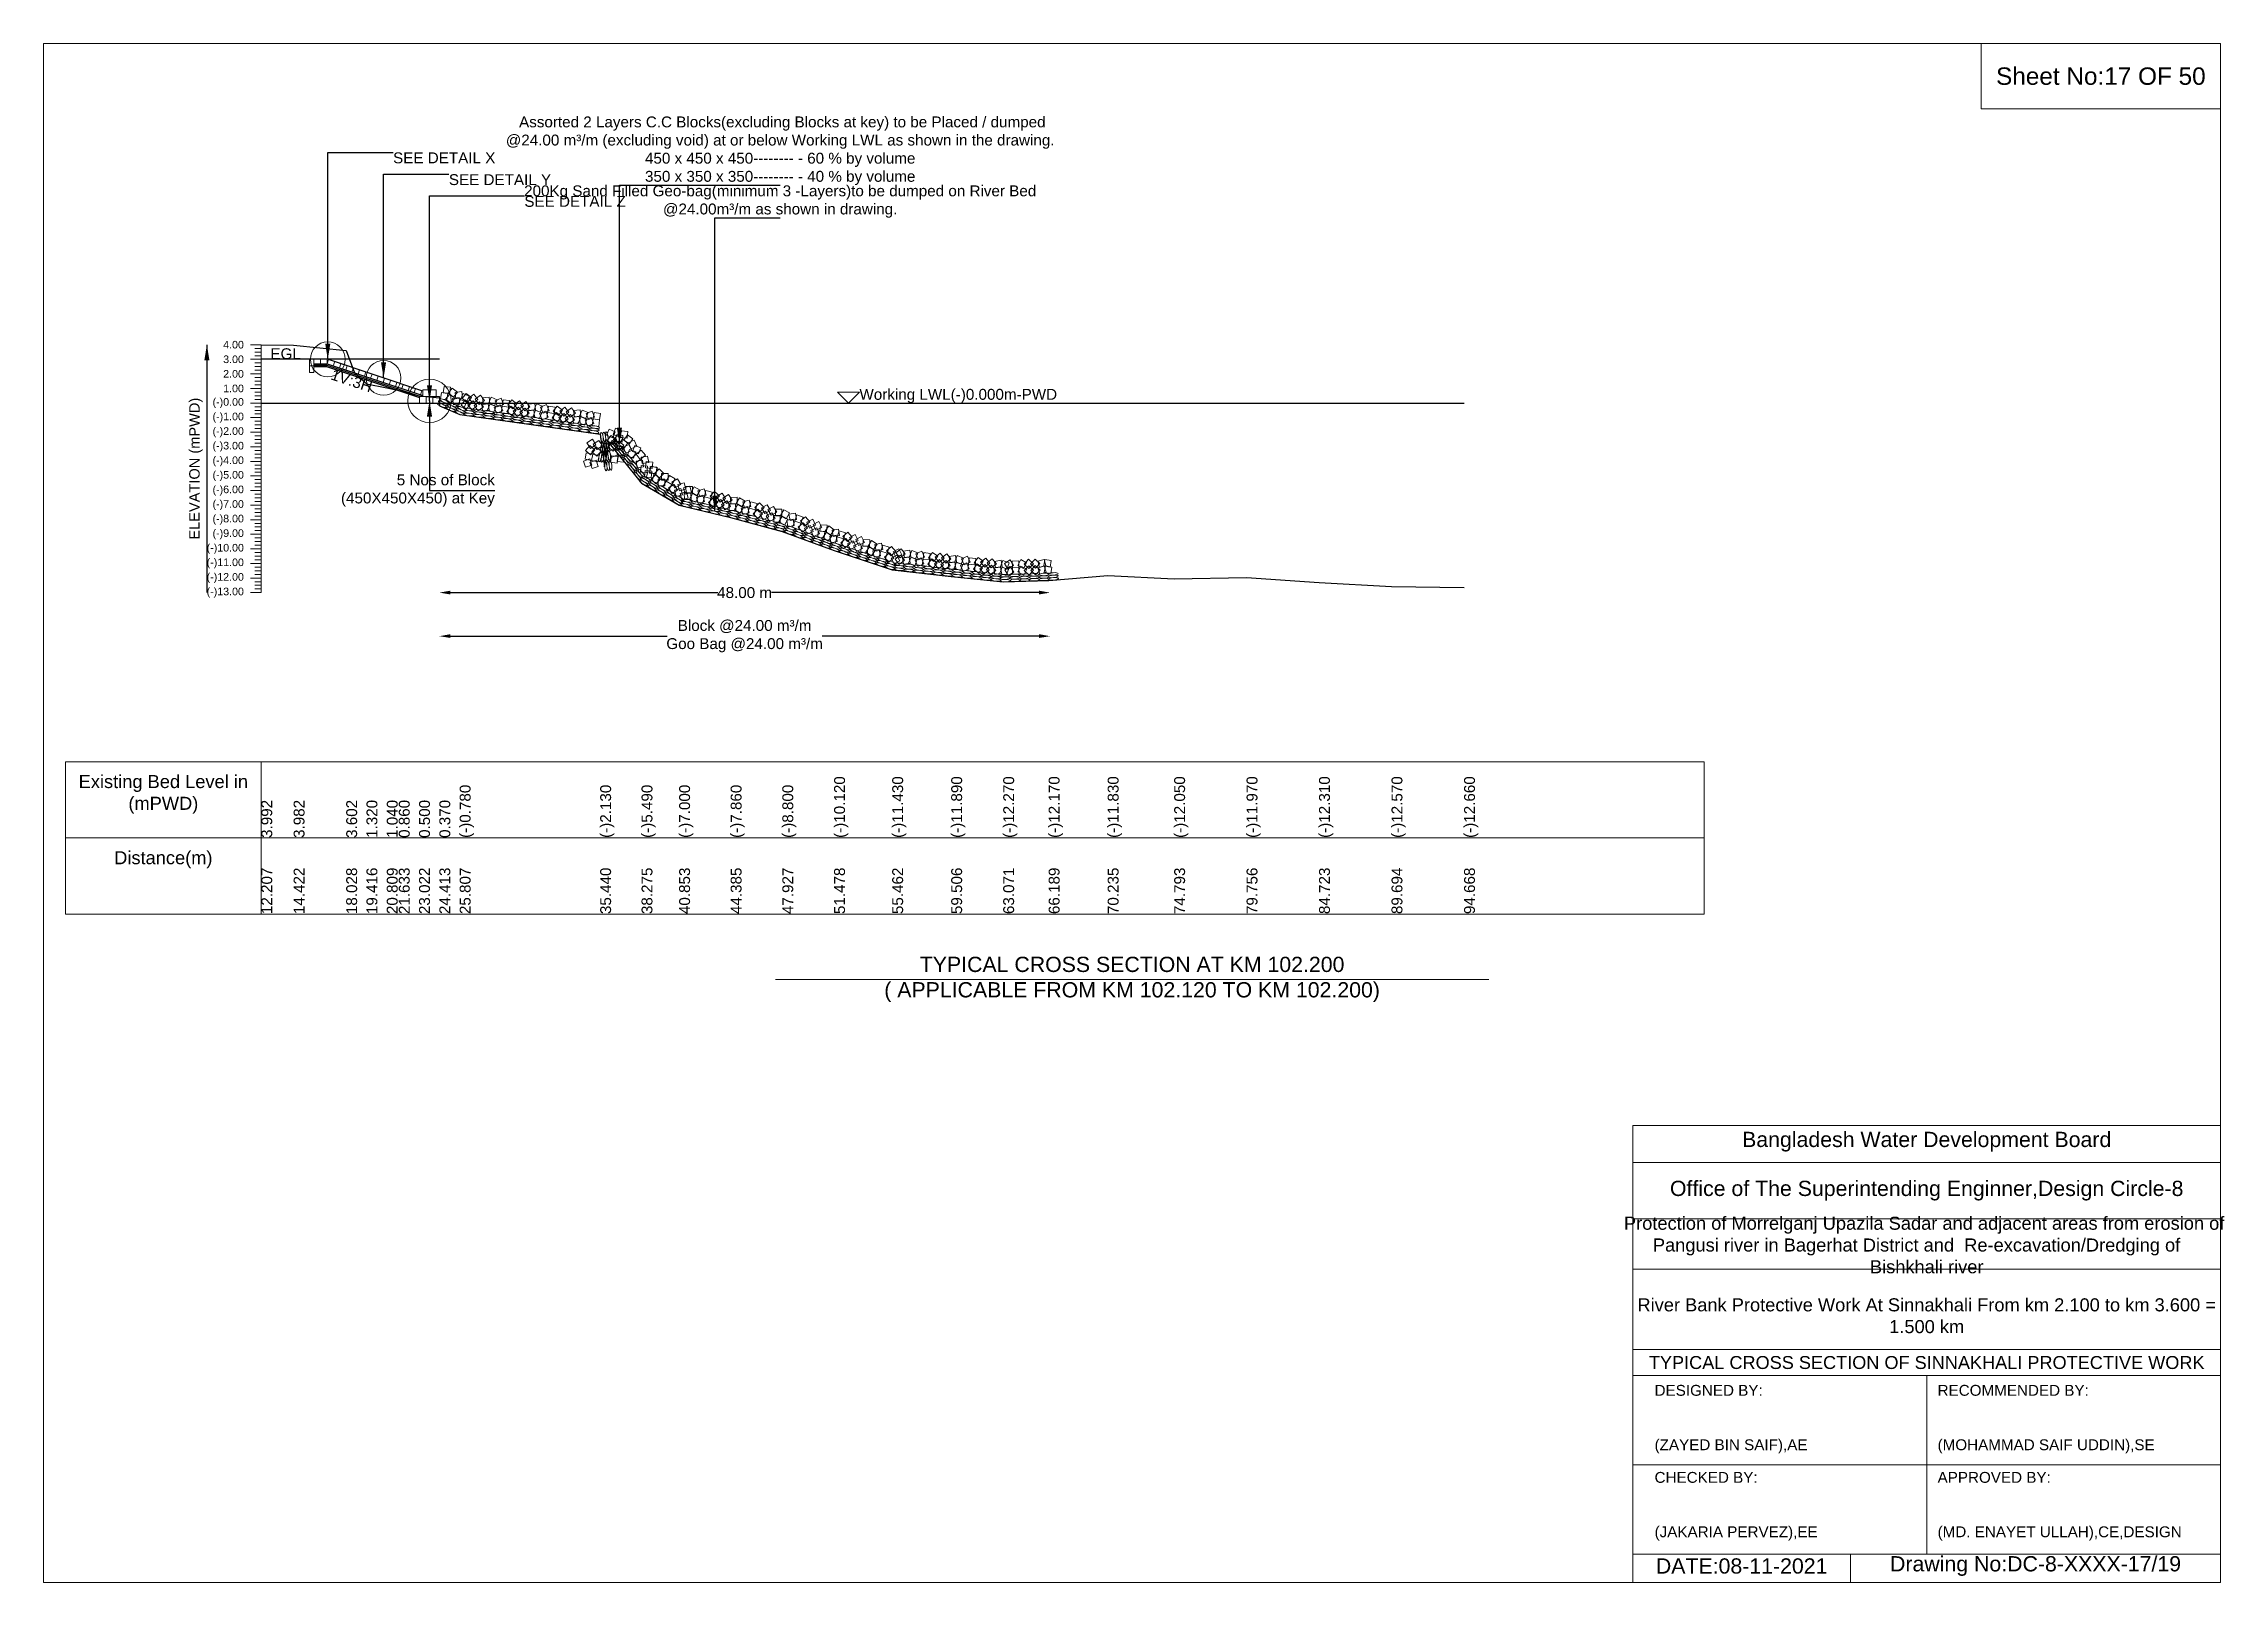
# Model space of a CAD drawing. Header units: inches. Extents: x 89000 to 380017, y -7071 to 0.
# Drawn here: x 340000 to 350017, y -7071 to 0 of the extents above; entities that cross this region are included whole.
import ezdxf

# ---------------------------------------------------------------- set-up
doc = ezdxf.new("R2010")
doc.units = ezdxf.units.IN
doc.header["$LTSCALE"] = 7
doc.header["$MEASUREMENT"] = 0
for name, color, linetype, lineweight in [('Cross section Data Border', 7, 'Continuous', 9), ('Cross Section Labels', 7, 'Continuous', 9), ('Existing_Bed_Level for Xsection', 7, 'Continuous', 25), ('Long Section Labels', 7, 'Continuous', 9)]:
    doc.layers.add(name, color=color, linetype=linetype, lineweight=lineweight)
doc.styles.get("Standard").update_dxf_attribs({"font": 'arial.ttf'})
doc.dimstyles.new('Appron Lebeling Style', dxfattribs={"dimtxt": 50, "dimasz": 50, "dimexe": 0.18, "dimexo": 0.0625, "dimgap": 0.09, "dimtad": 0, "dimtih": 1, "dimtoh": 1, "dimdec": 4, "dimzin": 0, "dimdsep": 46, "dimtxsty": 'Standard', "dimcen": 0.09, "dimse1": 1, "dimse2": 1, "dimadec": 0, "dimazin": 0, "dimtfac": 1, "dimtdec": 4, "dimtofl": 0, "dimtmove": 0, "dimatfit": 3, "dimfxl": 1, "dimtolj": 1, "dimtzin": 0, "dimarcsym": 0})
doc.dimstyles.get("Standard").update_dxf_attribs({"dimtxt": 0.18, "dimasz": 0.18, "dimexe": 0.18, "dimexo": 0.0625, "dimgap": 0.09, "dimtad": 0, "dimtih": 1, "dimtoh": 1, "dimdec": 4, "dimzin": 0, "dimdsep": 46, "dimtxsty": 'Standard', "dimcen": 0.09, "dimadec": 0, "dimazin": 0, "dimtfac": 1, "dimtdec": 4, "dimtofl": 0, "dimtmove": 0, "dimatfit": 3, "dimfxl": 1, "dimtolj": 1, "dimtzin": 0, "dimarcsym": 0})

msp = doc.modelspace()

# ---------------------------------------------------------------- texts
at = {"layer": 'Cross section Data Border', "char_height": 60, "width": 800, "attachment_point": 5}
for s, insert in [('Existing Bed Level in (mPWD)', (340550, -3450)), ('Distance(m)', (340550, -3750))]:
    msp.add_mtext(s, dxfattribs=dict(at, insert=insert))
at = {"layer": 'Cross Section Labels'}
for s, insert, char_height, attachment_point in [('Sheet No:17 OF 50', (349450, -150), 80, 5), (' Assorted 2 Layers C.C Blocks(excluding Blocks at key) to be Placed / dumped^J@24.00 m³/m (excluding void) at or below Working LWL as shown in the drawing.^J450 x 450 x 450-------- - 60 % by volume^J350 x 350 x 350-------- - 40 % by volume', (343383.48747, -650), 50, 8), ('SEE DETAIL X', (341605.28923, -500), 50, 1), ('SEE DETAIL Y', (341861.56423, -600), 50, 1), ('200Kg Sand Filled Geo-bag(minimum 3 -Layers)to be dumped on River Bed^J@24.00m³/m as shown in drawing.', (343383.48747, -800), 50, 8), ('SEE DETAIL Z', (342208.28923, -700), 50, 1), ('EGL', (341181.42745, -1450.78), 50, 9), ('Working LWL(-)0.000m-PWD', (343747.43923, -1651.78), 50, 7), ('5 Nos of Block ^J(450X450X450) at Key', (342072.61423, -2053.78), 50, 6), ('TYPICAL CROSS SECTION AT KM 102.200^J( APPLICABLE FROM KM 102.120 TO KM 102.200)', (345000, -4300), 70, 5), ('Bangladesh Water Development Board', (348650, -5046), 70, 5), ('Office of The Superintending Enginner,Design Circle-8', (348650, -5271), 70, 5)]:
    msp.add_mtext(s, dxfattribs=dict(at, insert=insert, char_height=char_height, attachment_point=attachment_point))
at = {"layer": 'Cross Section Labels', "insert": (341422.8331, -1525.27339), "char_height": 50, "attachment_point": 2, "rotation": 341.565051177}
msp.add_mtext('1V:3H', dxfattribs=at)
at = {"layer": 'Cross Section Labels'}
for s, insert, char_height, width, attachment_point in [('Protection of Morrelganj Upazila Sadar and adjacent areas from erosion of  Pangusi river in Bagerhat District and  Re-excavation/Dredging of     Bishkhali river', (348650, -5521), 60, 2800, 5), ('River Bank Protective Work At Sinnakhali From km 2.100 to km 3.600 = 1.500 km', (348650, -5846), 60, 2700, 5), ('TYPICAL CROSS SECTION OF SINNAKHALI PROTECTIVE WORK', (348650, -6061), 59.5765532, 2800, 5), ('DESIGNED BY:^J^J^J(ZAYED BIN SAIF),AE', (347400, -6321), 50, 1400, 4), ('RECOMMENDED BY:^J^J^J(MOHAMMAD SAIF UDDIN),SE', (348700, -6321), 50, 1400, 4), ('CHECKED BY:^J^J^J(JAKARIA PERVEZ),EE', (347400, -6721), 50, 1400, 4), ('APPROVED BY:^J^J^J(MD. ENAYET ULLAH),CE,DESIGN', (348700, -6721), 50, 1400, 4), ('DATE:08-11-2021', (347800, -6996), 70, 1400, 5), ('Drawing No:DC-8-XXXX-17/19', (349150, -6996), 70, 2200, 5)]:
    msp.add_mtext(s, dxfattribs=dict(at, insert=insert, char_height=char_height, width=width, attachment_point=attachment_point))
at = {"layer": 'Long Section Labels', "char_height": 35, "attachment_point": 6}
for s, insert in [('4.00', (340920, -1383.78)), ('3.00', (340920, -1450.78)), ('2.00', (340920, -1517.78)), ('1.00', (340920, -1584.78)), ('(-)0.00', (340920, -1651.78)), ('(-)1.00', (340920, -1718.78)), ('(-)2.00', (340920, -1785.78)), ('(-)3.00', (340920, -1852.78)), ('(-)4.00', (340920, -1919.78)), ('(-)5.00', (340920, -1986.78)), ('(-)6.00', (340920, -2053.78)), ('(-)7.00', (340920, -2120.78)), ('(-)8.00', (340920, -2187.78)), ('(-)10.00', (340920, -2321.78)), ('(-)9.00', (340920, -2254.78)), ('(-)11.00', (340920, -2388.78)), ('(-)12.00', (340920, -2455.78)), ('(-)13.00', (340920, -2522.78))]:
    msp.add_mtext(s, dxfattribs=dict(at, insert=insert))
at = {"layer": 'Long Section Labels', "rotation": 90}
for s, insert, char_height, attachment_point in [('ELEVATION (mPWD)', (340700, -1953.28), 48, 5), ('(-)10.120', (343631.19687, -3650), 50, 1), ('(-)11.430', (343898.09457, -3650), 50, 1), ('(-)11.890', (344169.08302, -3650), 50, 1), ('(-)12.270', (344407.94378, -3650), 50, 1), ('(-)12.170', (344616.83201, -3650), 50, 1), ('(-)11.830', (344887.92713, -3650), 50, 1), ('(-)12.050', (345193.29498, -3650), 50, 1), ('(-)11.970', (345525.80457, -3650), 50, 1), ('(-)12.310', (345858.60702, -3650), 50, 1), ('(-)12.570', (346191.65368, -3650), 50, 1), ('(-)12.660', (346524.90608, -3650), 50, 1), ('3.992', (341000, -3650), 50, 1), ('3.982', (341148.44852, -3650), 50, 1), ('3.602', (341390.02045, -3650), 50, 1), ('1.320', (341483.06546, -3650), 50, 1), ('1.040', (341576.34046, -3650), 50, 1), ('0.860', (341631.59239, -3650), 50, 1), ('0.500', (341724.61661, -3650), 50, 1), ('0.370', (341817.83923, -3650), 50, 1), ('(-)0.780', (341911.22815, -3650), 50, 1), ('(-)2.130', (342556.64682, -3650), 50, 1), ('(-)5.490', (342746.60711, -3650), 50, 1), ('(-)7.000', (342919.33833, -3650), 50, 1), ('(-)7.860', (343155.93447, -3650), 50, 1), ('(-)8.800', (343393.27164, -3650), 50, 1), ('12.207', (341000, -4000), 50, 1), ('14.422', (341148.44852, -4000), 50, 1), ('18.028', (341390.02045, -4000), 50, 1), ('19.416', (341483.06546, -4000), 50, 1), ('20.809', (341576.34046, -4000), 50, 1), ('21.633', (341631.59239, -4000), 50, 1), ('23.022', (341724.61661, -4000), 50, 1), ('24.413', (341817.83923, -4000), 50, 1), ('24.413', (341817.83923, -4000), 50, 1), ('25.807', (341911.22815, -4000), 50, 1), ('35.440', (342556.64682, -4000), 50, 1), ('38.275', (342746.60711, -4000), 50, 1), ('40.853', (342919.33833, -4000), 50, 1), ('44.385', (343155.93447, -4000), 50, 1), ('47.927', (343393.27164, -4000), 50, 1), ('51.478', (343631.19687, -4000), 50, 1), ('55.462', (343898.09457, -4000), 50, 1), ('59.506', (344169.08302, -4000), 50, 1), ('63.071', (344407.94378, -4000), 50, 1), ('66.189', (344616.83201, -4000), 50, 1), ('70.235', (344887.92713, -4000), 50, 1), ('74.793', (345193.29498, -4000), 50, 1), ('79.756', (345525.80457, -4000), 50, 1), ('84.723', (345858.60702, -4000), 50, 1), ('89.694', (346191.65368, -4000), 50, 1), ('94.668', (346524.90608, -4000), 50, 1)]:
    msp.add_mtext(s, dxfattribs=dict(at, insert=insert, char_height=char_height, attachment_point=attachment_point))

# ---------------------------------------------------------------- blocks, each defined once
blk = doc.blocks.new('*D31')
at = {"layer": 'Cross Section Labels', "color": 0, "lineweight": -2, "transparency": 16777216}
for p, q in [((341868, -2523), (343097, -2523)), ((344573, -2523), (343344, -2523))]:
    blk.add_line(p, q, dxfattribs=at)
at = {"layer": 'Cross Section Labels', "color": 0, "transparency": 16777216}
for points in [[(341868, -2514), (341868, -2531), (341818, -2523)], [(344573, -2514), (344573, -2531), (344623, -2523)]]:
    blk.add_solid(points, dxfattribs=at)
at = {"layer": 'Defpoints', "color": 0, "transparency": 16777216}
for p in [(341818, -1652), (344623, -2467), (344623, -2523)]:
    blk.add_point(p, dxfattribs=at)
at = {"layer": 'Cross Section Labels', "color": 0, "transparency": 16777216, "insert": (343220, -2523), "char_height": 50, "attachment_point": 5}
blk.add_mtext('\\A1;48.00 m', dxfattribs=at)
blk = doc.blocks.new('*D32')
at = {"layer": 'Cross Section Labels', "color": 0, "lineweight": -2, "transparency": 16777216}
for p, q in [((341868, -2723), (342865, -2723)), ((344573, -2723), (343576, -2723))]:
    blk.add_line(p, q, dxfattribs=at)
at = {"layer": 'Cross Section Labels', "color": 0, "transparency": 16777216}
for points in [[(341868, -2714), (341868, -2731), (341818, -2723)], [(344573, -2714), (344573, -2731), (344623, -2723)]]:
    blk.add_solid(points, dxfattribs=at)
at = {"layer": 'Defpoints', "color": 0, "transparency": 16777216}
for p in [(341818, -1652), (344623, -2467), (344623, -2723)]:
    blk.add_point(p, dxfattribs=at)
at = {"layer": 'Cross Section Labels', "color": 0, "transparency": 16777216, "insert": (343220, -2723), "char_height": 50, "attachment_point": 5}
blk.add_mtext('\\A1;Block @24.00 m³/m ^JGoo Bag @24.00 m³/m ', dxfattribs=at)

# ---------------------------------------------------------------- dimensions: what is measured, and where the dimension line sits
at = {"layer": 'Cross Section Labels'}
for base, text, picture, middle in [((344622.94735, -2522.78), '48.00 m', '*D31', (343220.39329, -2522.78)), ((344622.94735, -2722.78), 'Block @24.00 m³/m ^JGoo Bag @24.00 m³/m ', '*D32', (343220.39329, -2722.78))]:
    dim = msp.add_linear_dim(base=base, p1=(341817.83923, -1651.78), p2=(344622.94735, -2466.65613), text=text, dimstyle='Appron Lebeling Style', dxfattribs=at)
    dim.commit()
    dim.dimension.update_dxf_attribs({"geometry": picture, "text_midpoint": middle})

# ---------------------------------------------------------------- linework, layer by layer
at = {"layer": 'Cross section Data Border'}
msp.add_lwpolyline([(340100, -3300), (347628.4655, -3300), (347628.4655, -4000), (340100, -4000)], close=True, dxfattribs=at)
for points in [[(341000, -3300), (341000, -4000)], [(340100, -3650), (347628.4655, -3650)]]:
    msp.add_lwpolyline(points, dxfattribs=at)
at = {"layer": 'Cross Section Labels'}
for points in [[(340000, 0), (350000, 0), (350000, -7071), (340000, -7071)], [(348900, 0), (350000, 0), (350000, -300), (348900, -300)], [(343697.43923, -1651.78), (343747.43923, -1601.78), (343647.43923, -1601.78)]]:
    msp.add_lwpolyline(points, close=True, dxfattribs=at)
for points in [[(343362, -4300), (345000, -4300), (346638, -4300)], [(347300, -7071), (347300, -4971), (350000, -4971)], [(347300, -5141), (350000, -5141)], [(347300, -5401), (350000, -5401)], [(347300, -5631), (350000, -5631)], [(347300, -6001), (350000, -6001)], [(347300, -6121), (350000, -6121)], [(348650, -6121), (348650, -6941)], [(347300, -6531), (350000, -6531)], [(347300, -6941), (350000, -6941)], [(348300, -6941), (348300, -7071)]]:
    msp.add_lwpolyline(points, dxfattribs=at)
for centre, radius in [((341305.28923, -1450.78), 80), ((341561.56423, -1536.205), 80), ((341772.61423, -1641.73), 100)]:
    msp.add_circle(centre, radius, dxfattribs=at)
at = {"layer": 'Existing_Bed_Level for Xsection'}
for points in [[(341000, -1384.316), (341148.44852, -1384.986), (341390.02045, -1410.446), (341428.43281, -1512.286), (341483.06546, -1563.34), (341576.34046, -1582.1), (341631.59239, -1594.16), (341724.61661, -1618.28), (341817.83923, -1626.99), (341817.83923, -1663.84), (341911.22815, -1704.04), (342556.64682, -1794.49), (342576.41494, -1945.24), (342597.88013, -1836.7), (342746.60711, -2019.61), (342919.33833, -2120.78), (343155.93447, -2178.4), (343393.27164, -2241.38), (343631.19687, -2329.82), (343898.09457, -2417.59), (344169.08302, -2448.41), (344407.94378, -2473.87), (344616.83201, -2467.17), (344887.92713, -2444.39), (345193.29498, -2459.13), (345525.80457, -2453.77), (345858.60702, -2476.55), (346191.65368, -2493.97), (346524.90608, -2500)], [(341817.83923, -1450.78), (341000, -1450.78)], [(341742.46423, -1596.505), (341308.38362, -1451.81147), (341305.28923, -1450.78), (341302.02745, -1450.78), (341241.72745, -1450.78)], [(341241.72745, -1470.88), (341302.02745, -1470.88), (341742.46423, -1617.69226)], [(341241.72745, -1477.58), (341300.94018, -1477.58), (341733.09018, -1621.63)], [(341241.72745, -1484.28), (341299.85292, -1484.28), (341727.38923, -1626.7921)], [(341000, -1651.78), (346524.90608, -1651.78)]]:
    msp.add_lwpolyline(points, dxfattribs=at)
at = {"layer": 'Long Section Labels'}
for points in [[(341000, -1383.78), (340950, -1383.78)], [(341000, -1400.53), (340970, -1400.53)], [(341000, -2522.78), (341000, -2455.78), (341000, -2388.78), (341000, -2321.78), (341000, -2254.78), (341000, -2187.78), (341000, -2120.78), (341000, -2053.78), (341000, -1986.78), (341000, -1919.78), (341000, -1852.78), (341000, -1785.78), (341000, -1718.78), (341000, -1651.78), (341000, -1584.78), (341000, -1517.78), (341000, -1450.78), (341000, -1383.78)], [(341000, -1450.78), (340950, -1450.78)], [(341000, -1417.28), (340970, -1417.28)], [(341000, -1434.03), (340970, -1434.03)], [(341000, -1467.53), (340970, -1467.53)], [(341000, -1484.28), (340970, -1484.28)], [(341000, -1501.03), (340970, -1501.03)], [(341000, -1517.78), (340950, -1517.78)], [(341000, -1584.78), (340950, -1584.78)], [(341000, -1534.53), (340970, -1534.53)], [(341000, -1551.28), (340970, -1551.28)], [(341000, -1568.03), (340970, -1568.03)], [(341000, -1601.53), (340970, -1601.53)], [(341000, -1651.78), (340950, -1651.78)], [(341000, -1618.28), (340970, -1618.28)], [(341000, -1635.03), (340970, -1635.03)], [(341000, -1668.53), (340970, -1668.53)], [(341000, -1685.28), (340970, -1685.28)], [(341000, -1702.03), (340970, -1702.03)], [(341000, -1718.78), (340950, -1718.78)], [(341000, -1785.78), (340950, -1785.78)], [(341000, -1735.53), (340970, -1735.53)], [(341000, -1752.28), (340970, -1752.28)], [(341000, -1769.03), (340970, -1769.03)], [(341000, -1802.53), (340970, -1802.53)], [(341000, -1852.78), (340950, -1852.78)], [(341000, -1819.28), (340970, -1819.28)], [(341000, -1836.03), (340970, -1836.03)], [(341000, -1869.53), (340970, -1869.53)], [(341000, -1886.28), (340970, -1886.28)], [(341000, -1903.03), (340970, -1903.03)], [(341000, -1919.78), (340950, -1919.78)], [(341000, -1986.78), (340950, -1986.78)], [(341000, -1936.53), (340970, -1936.53)], [(341000, -1953.28), (340970, -1953.28)], [(341000, -1970.03), (340970, -1970.03)], [(341000, -2053.78), (340950, -2053.78)], [(341000, -2003.53), (340970, -2003.53)], [(341000, -2020.28), (340970, -2020.28)], [(341000, -2037.03), (340970, -2037.03)], [(341000, -2070.53), (340970, -2070.53)], [(341000, -2087.28), (340970, -2087.28)], [(341000, -2120.78), (340950, -2120.78)], [(341000, -2187.78), (340950, -2187.78)], [(341000, -2104.03), (340970, -2104.03)], [(341000, -2137.53), (340970, -2137.53)], [(341000, -2154.28), (340970, -2154.28)], [(341000, -2171.03), (340970, -2171.03)], [(341000, -2254.78), (340950, -2254.78)], [(341000, -2204.53), (340970, -2204.53)], [(341000, -2221.28), (340970, -2221.28)], [(341000, -2238.03), (340970, -2238.03)], [(341000, -2271.53), (340970, -2271.53)], [(341000, -2288.28), (340970, -2288.28)], [(341000, -2321.78), (340950, -2321.78)], [(341000, -2388.78), (340950, -2388.78)], [(341000, -2305.03), (340970, -2305.03)], [(341000, -2338.53), (340970, -2338.53)], [(341000, -2355.28), (340970, -2355.28)], [(341000, -2372.03), (340970, -2372.03)], [(341000, -2455.78), (340950, -2455.78)], [(341000, -2405.53), (340970, -2405.53)], [(341000, -2422.28), (340970, -2422.28)], [(341000, -2439.03), (340970, -2439.03)], [(341000, -2472.53), (340970, -2472.53)], [(341000, -2489.28), (340970, -2489.28)], [(341000, -2522.78), (340950, -2522.78)], [(341000, -2506.03), (340970, -2506.03)]]:
    msp.add_lwpolyline(points, dxfattribs=at)
for points in [[(341241.72745, -1450.78), (341221.62745, -1450.78), (341221.62745, -1480.93), (341241.72745, -1480.93)], [(341241.72745, -1480.93), (341221.62745, -1480.93), (341221.62745, -1511.08), (341241.72745, -1511.08)], [(341271.87745, -1450.78), (341241.72745, -1450.78), (341241.72745, -1470.88), (341271.87745, -1470.88)], [(341302.02745, -1450.78), (341271.87745, -1450.78), (341271.87745, -1470.88), (341302.02745, -1470.88)], [(341336.98642, -1461.34573), (341308.38362, -1451.81147), (341302.02745, -1470.88), (341330.63025, -1480.41427)], [(341365.58923, -1470.88), (341336.98642, -1461.34573), (341330.63025, -1480.41427), (341359.23305, -1489.94853)], [(341394.19203, -1480.41427), (341365.58923, -1470.88), (341359.23305, -1489.94853), (341387.83585, -1499.4828)], [(341422.79483, -1489.94853), (341394.19203, -1480.41427), (341387.83585, -1499.4828), (341416.43865, -1509.01707)], [(341451.39763, -1499.4828), (341422.79483, -1489.94853), (341416.43865, -1509.01707), (341445.04145, -1518.55134)], [(341480.00043, -1509.01707), (341451.39763, -1499.4828), (341445.04145, -1518.55134), (341473.64425, -1528.0856)], [(341508.60323, -1518.55134), (341480.00043, -1509.01707), (341473.64425, -1528.0856), (341502.24706, -1537.61987)], [(341537.20603, -1528.0856), (341508.60323, -1518.55134), (341502.24706, -1537.61987), (341530.84986, -1547.15414)], [(341565.80884, -1537.61987), (341537.20603, -1528.0856), (341530.84986, -1547.15414), (341559.45266, -1556.6884)], [(341594.41164, -1547.15414), (341565.80884, -1537.61987), (341559.45266, -1556.6884), (341588.05546, -1566.22267)], [(341623.01444, -1556.6884), (341594.41164, -1547.15414), (341588.05546, -1566.22267), (341616.65826, -1575.75694)], [(341651.61724, -1566.22267), (341623.01444, -1556.6884), (341616.65826, -1575.75694), (341645.26106, -1585.29121)], [(341680.22004, -1575.75694), (341651.61724, -1566.22267), (341645.26106, -1585.29121), (341673.86386, -1594.82547)], [(341708.82284, -1585.29121), (341680.22004, -1575.75694), (341673.86386, -1594.82547), (341702.46667, -1604.35974)], [(341737.42564, -1594.82547), (341708.82284, -1585.29121), (341702.46667, -1604.35974), (341731.06947, -1613.89401)], [(341772.61423, -1591.48), (341742.46423, -1591.48), (341742.46423, -1621.63), (341772.61423, -1621.63)], [(341802.76423, -1591.48), (341772.61423, -1591.48), (341772.61423, -1621.63), (341802.76423, -1621.63)], [(341857.16763, -1607.05234), (341827.33178, -1602.71128), (341822.99072, -1632.54712), (341852.82656, -1636.88819)], [(341869.08842, -1579.35907), (341839.25257, -1575.01801), (341834.91151, -1604.85385), (341864.74735, -1609.19492)], [(341900.86696, -1601.54041), (341877.20639, -1582.85352), (341858.5195, -1606.51409), (341882.18007, -1625.20098)], [(341920.60679, -1599.22275), (341890.66122, -1602.72775), (341894.16622, -1632.67333), (341924.11179, -1629.16832)], [(341757.53923, -1621.63), (341727.38923, -1621.63), (341727.38923, -1651.78), (341757.53923, -1651.78)], [(341787.68923, -1621.63), (341757.53923, -1621.63), (341757.53923, -1651.78), (341787.68923, -1651.78)], [(341817.83923, -1621.63), (341787.68923, -1621.63), (341787.68923, -1651.78), (341817.83923, -1651.78)], [(341888.94618, -1629.23368), (341865.2856, -1610.54679), (341846.59871, -1634.20736), (341870.25929, -1652.89425)], [(341908.686, -1626.91602), (341878.74043, -1630.42102), (341882.24543, -1660.3666), (341912.19101, -1656.8616)], [(341942.96602, -1647.67585), (341915.27275, -1635.75507), (341903.35196, -1663.44834), (341931.04523, -1675.36913)], [(341954.88681, -1619.98258), (341927.19353, -1608.06179), (341915.27275, -1635.75507), (341942.96602, -1647.67585)], [(341960.94942, -1655.69759), (341937.17253, -1637.15893), (341918.63387, -1660.93583), (341942.41077, -1679.47448)], [(341965.1338, -1625.83937), (341941.35691, -1607.30071), (341922.81825, -1631.0776), (341946.59515, -1649.61626)], [(341972.61708, -1641.38931), (341948.5381, -1659.53388), (341966.68266, -1683.61286), (341990.76164, -1665.4683)], [(341976.80146, -1611.53109), (341952.72248, -1629.67565), (341970.86704, -1653.75464), (341994.94602, -1635.61007)], [(342020.62222, -1669.63586), (342002.45849, -1645.57134), (341978.39397, -1663.73507), (341996.5577, -1687.79959)], [(342024.8066, -1639.77764), (342006.64287, -1615.71311), (341982.57834, -1633.87685), (342000.74208, -1657.94137)], [(342042.48182, -1654.06226), (342012.55873, -1657.75434), (342016.25081, -1687.67743), (342046.1739, -1683.98535)], [(342046.6662, -1624.20404), (342016.74311, -1627.89612), (342020.43519, -1657.8192), (342050.35828, -1654.12712)], [(342078.9899, -1667.06411), (342051.23443, -1655.28887), (342039.45918, -1683.04434), (342067.21465, -1694.81958)], [(342083.17428, -1637.20589), (342055.41881, -1625.43064), (342043.64356, -1653.18611), (342071.39903, -1664.96136)], [(342097.41693, -1659.61584), (342069.46, -1670.90443), (342080.74859, -1698.86137), (342108.70553, -1687.57277)], [(342101.60131, -1629.75761), (342073.64438, -1641.04621), (342084.93297, -1669.00314), (342112.88991, -1657.71455)], [(342135.96229, -1670.58606), (342106.10406, -1666.40168), (342101.91968, -1696.2599), (342131.77791, -1700.44428)], [(342140.14667, -1640.72784), (342110.28844, -1636.54346), (342106.10406, -1666.40168), (342135.96229, -1670.58606)], [(342169.95698, -1684.98824), (342146.18009, -1666.44958), (342127.64143, -1690.22648), (342151.41833, -1708.76514)], [(342174.14136, -1655.13002), (342150.36447, -1636.59136), (342131.82581, -1660.36826), (342155.60271, -1678.90691)], [(342181.62464, -1670.67997), (342157.54566, -1688.82453), (342175.69022, -1712.90351), (342199.7692, -1694.75895)], [(342185.80902, -1640.82174), (342161.73004, -1658.96631), (342179.8746, -1683.04529), (342203.95358, -1664.90072)], [(342229.62978, -1698.92651), (342211.46605, -1674.86199), (342187.40153, -1693.02572), (342205.56526, -1717.09025)], [(342233.81416, -1669.06829), (342215.65043, -1645.00377), (342191.5859, -1663.1675), (342209.74964, -1687.23202)], [(342251.48938, -1683.35291), (342221.56629, -1687.04499), (342225.25837, -1716.96808), (342255.18146, -1713.276)], [(342255.67376, -1653.49469), (342225.75067, -1657.18677), (342229.44275, -1687.10986), (342259.36584, -1683.41778)], [(342287.99746, -1696.35476), (342260.24199, -1684.57952), (342248.46674, -1712.33499), (342276.22221, -1724.11023)], [(342292.18184, -1666.49654), (342264.42637, -1654.72129), (342252.65112, -1682.47676), (342280.40659, -1694.25201)], [(342306.42449, -1688.90649), (342278.46756, -1700.19508), (342289.75615, -1728.15202), (342317.71309, -1716.86342)], [(342310.60887, -1659.04827), (342282.65194, -1670.33686), (342293.94053, -1698.2938), (342321.89747, -1687.0052)], [(342344.96985, -1699.87671), (342315.11162, -1695.69233), (342310.92724, -1725.55055), (342340.78547, -1729.73493)], [(342349.15423, -1670.01849), (342319.296, -1665.83411), (342315.11162, -1695.69233), (342344.96985, -1699.87671)], [(342378.96454, -1714.27889), (342355.18765, -1695.74024), (342336.64899, -1719.51713), (342360.42589, -1738.05579)], [(342383.14892, -1684.42067), (342359.37203, -1665.88201), (342340.83337, -1689.65891), (342364.61027, -1708.19756)], [(342390.6322, -1699.97062), (342366.55322, -1718.11518), (342384.69778, -1742.19416), (342408.77676, -1724.0496)], [(342394.81658, -1670.1124), (342370.7376, -1688.25696), (342388.88216, -1712.33594), (342412.96114, -1694.19138)], [(342442.82172, -1698.35894), (342424.65799, -1674.29442), (342400.59346, -1692.45815), (342418.7572, -1716.52267)], [(342464.68132, -1682.78534), (342434.75823, -1686.47742), (342438.45031, -1716.40051), (342468.3734, -1712.70843)], [(342501.1894, -1695.78719), (342473.43393, -1684.01195), (342461.65868, -1711.76742), (342489.41415, -1723.54266)], [(342519.61643, -1688.33892), (342491.6595, -1699.62751), (342502.94809, -1727.58445), (342530.90503, -1716.29585)], [(342558.16179, -1699.30914), (342528.30356, -1695.12476), (342524.11918, -1724.98298), (342553.97741, -1729.16736)], [(342438.63734, -1728.21717), (342420.47361, -1704.15264), (342396.40909, -1722.31637), (342414.57282, -1746.3809)], [(342460.49694, -1712.64357), (342430.57385, -1716.33565), (342434.26593, -1746.25873), (342464.18902, -1742.56665)], [(342497.00502, -1725.64541), (342469.24955, -1713.87017), (342457.4743, -1741.62564), (342485.22977, -1753.40088)], [(342515.43205, -1718.19714), (342487.47512, -1729.48574), (342498.76371, -1757.44267), (342526.72065, -1746.15408)], [(342553.97741, -1729.16736), (342524.11918, -1724.98298), (342519.9348, -1754.84121), (342549.79303, -1759.02559)], [(342614.07164, -1811.11998), (342625.60713, -1783.26401), (342597.75116, -1771.72852), (342586.21567, -1799.58449)], [(342630.97087, -1818.55484), (342607.06798, -1800.17892), (342588.69206, -1824.08181), (342612.59495, -1842.45773)], [(342643.96571, -1807.19992), (342655.5012, -1779.34395), (342627.64523, -1767.80846), (342616.10974, -1795.66443)], [(342660.86494, -1814.63478), (342636.96205, -1796.25886), (342618.58613, -1820.16175), (342642.48902, -1838.53767)], [(342657.13613, -1831.50419), (342660.21548, -1801.51186), (342630.22314, -1798.43251), (342627.14379, -1828.42484)], [(342680.52891, -1812.48315), (342683.60826, -1782.49081), (342653.61593, -1779.41146), (342650.53658, -1809.4038)], [(342707.14284, -1815.95851), (342682.71188, -1798.29072), (342665.04409, -1822.72168), (342689.47505, -1840.38947)], [(342492.91629, -1880.51098), (342487.06702, -1910.08814), (342516.64418, -1915.93741), (342522.49345, -1886.36024)], [(342509.19889, -1847.37581), (342489.35829, -1870.07764), (342512.06011, -1889.91824), (342531.90072, -1867.21642)], [(342495.56621, -1834.92548), (342512.33439, -1859.98243), (342537.39134, -1843.21425), (342520.62315, -1818.1573)], [(342522.49345, -1886.36024), (342516.64418, -1915.93741), (342546.22135, -1921.78667), (342552.07061, -1892.20951)], [(342538.77606, -1853.22508), (342518.93545, -1875.9269), (342541.63728, -1895.76751), (342561.47788, -1873.06568)], [(342525.14337, -1840.77475), (342541.91155, -1865.8317), (342566.9685, -1849.06351), (342550.20032, -1824.00657)], [(342616.53184, -1872.3496), (342634.88872, -1848.43208), (342610.97121, -1830.0752), (342592.61433, -1853.99272)], [(342637.36548, -1889.27113), (342625.83625, -1861.41258), (342597.97769, -1872.94181), (342609.50693, -1900.80037)], [(342634.55794, -1927.9235), (342638.51461, -1898.03425), (342608.62536, -1894.07759), (342604.66869, -1923.96684)], [(342646.42592, -1868.42953), (342664.78279, -1844.51202), (342640.86528, -1826.15514), (342622.5084, -1850.07266)], [(342667.25956, -1885.35107), (342655.73032, -1857.49251), (342627.87176, -1869.02175), (342639.401, -1896.88031)], [(342664.45202, -1924.00344), (342668.40868, -1894.11419), (342638.51943, -1890.15753), (342634.56277, -1920.04678)], [(342683.75005, -1834.97955), (342659.31909, -1817.31176), (342641.6513, -1841.74272), (342666.08226, -1859.41051)], [(342701.63875, -1869.35806), (342689.32586, -1841.83689), (342661.80468, -1854.14978), (342674.11758, -1881.67096)], [(342720.20663, -1876.44793), (342692.04397, -1865.68283), (342681.27888, -1893.84549), (342709.44154, -1904.61058)], [(342725.03154, -1850.33702), (342712.71864, -1822.81585), (342685.19747, -1835.12874), (342697.51036, -1862.64992)], [(342740.97071, -1910.72537), (342721.94967, -1887.33258), (342698.55688, -1906.35362), (342717.57792, -1929.74641)], [(342743.59942, -1857.42689), (342715.43676, -1846.66179), (342704.67167, -1874.82445), (342732.83433, -1885.58954)], [(342764.3635, -1891.70433), (342745.34246, -1868.31154), (342721.94967, -1887.33258), (342740.97071, -1910.72537)], [(342779.4579, -1925.39738), (342774.66376, -1895.63097), (342744.89736, -1900.42511), (342749.69149, -1930.19151)], [(342479.80552, -1918.38178), (342489.5114, -1946.9268), (342518.05642, -1937.22093), (342508.35054, -1908.6759)], [(342509.38268, -1924.23105), (342519.08856, -1952.77607), (342547.63358, -1943.07019), (342537.92771, -1914.52517)], [(342756.06511, -1944.41842), (342751.27097, -1914.65202), (342721.50457, -1919.44615), (342726.29871, -1949.21255)], [(342774.35243, -1941.88175), (342744.36256, -1938.77852), (342741.25933, -1968.76839), (342771.2492, -1971.87162)], [(342790.28341, -1995.2537), (342793.36276, -1965.26137), (342763.37043, -1962.18202), (342760.29108, -1992.17435)], [(342797.74522, -1922.86071), (342767.75535, -1919.75748), (342764.65211, -1949.74735), (342794.64199, -1952.85058)], [(342805.11247, -1975.4076), (342776.03751, -1967.42831), (342768.05822, -1996.50328), (342797.13319, -2004.48257)], [(342820.35025, -1949.3916), (342791.27529, -1941.41231), (342783.296, -1970.48727), (342812.37096, -1978.46656)], [(342813.6762, -1976.23266), (342816.75555, -1946.24033), (342786.76322, -1943.16098), (342783.68387, -1973.15331)], [(342833.92018, -2001.33064), (342812.73878, -1979.87439), (342791.28253, -2001.05579), (342812.46394, -2022.51204)], [(342849.15796, -1975.31463), (342827.97655, -1953.85838), (342806.52031, -1975.03979), (342827.70171, -1996.49603)], [(342853.79519, -2001.45952), (342823.64589, -2001.25317), (342823.43954, -2031.40246), (342853.58884, -2031.60881)], [(342869.03296, -1975.44351), (342838.88367, -1975.23716), (342838.67732, -2005.38645), (342868.82661, -2005.5928)], [(342900.49804, -2000.26364), (342874.48203, -1985.02587), (342859.24426, -2011.04187), (342885.26027, -2026.27965)], [(342926.44851, -2026.52456), (342911.52118, -2000.32918), (342885.32581, -2015.25651), (342900.25314, -2041.45188)], [(342885.26027, -2026.27965), (342859.24426, -2011.04187), (342844.00648, -2037.05788), (342870.02249, -2052.29566)], [(342911.21073, -2052.54056), (342896.28341, -2026.34519), (342870.08804, -2041.27252), (342885.01536, -2067.46789)], [(342927.44745, -2043.75251), (342898.27359, -2051.36226), (342905.88333, -2080.53612), (342935.0572, -2072.92637)], [(342942.68523, -2017.7365), (342913.51136, -2025.34625), (342921.12111, -2054.52011), (342950.29497, -2046.91037)], [(342961.08179, -2088.1495), (342953.44881, -2058.98171), (342924.28102, -2066.61468), (342931.91399, -2095.78248)], [(342976.31956, -2062.13349), (342968.68658, -2032.9657), (342939.51879, -2040.59867), (342947.15177, -2069.76647)], [(342973.26713, -2064.22447), (342943.12519, -2064.92127), (342943.82198, -2095.06321), (342973.96393, -2094.36642)], [(342980.40127, -2034.93067), (342950.25932, -2035.62747), (342950.95612, -2065.76942), (342981.09806, -2065.07262)], [(343008.30057, -2080.79391), (342981.85429, -2066.31577), (342967.37614, -2092.76205), (342993.82243, -2107.24019)], [(343015.4347, -2051.50011), (342988.98842, -2037.02197), (342974.51028, -2063.46825), (343000.95656, -2077.94639)], [(343027.37719, -2075.21584), (342998.43589, -2083.66707), (343006.88712, -2112.60838), (343035.82842, -2104.15715)], [(343034.51133, -2045.92205), (343005.57002, -2054.37328), (343014.02125, -2083.31458), (343042.96256, -2074.86335)], [(343064.63992, -2089.96642), (343035.34612, -2082.83228), (343028.21199, -2112.12608), (343057.50579, -2119.26021)], [(343071.77405, -2060.67262), (343042.48026, -2053.53848), (343035.34612, -2082.83228), (343064.63992, -2089.96642)], [(343097.03313, -2107.67919), (343075.21856, -2086.867), (343054.40637, -2108.68158), (343076.22095, -2129.49376)], [(343104.16726, -2078.38539), (343082.35269, -2057.57321), (343061.54051, -2079.38778), (343083.35508, -2100.19996)], [(343110.06639, -2094.60268), (343084.30172, -2110.26167), (343099.96071, -2136.02635), (343125.72538, -2120.36736)], [(343117.20053, -2065.30888), (343091.43585, -2080.96788), (343107.09484, -2106.73255), (343132.85952, -2091.07356)], [(343155.0232, -2127.485), (343139.3437, -2101.7328), (343113.5915, -2117.4123), (343129.271, -2143.1645)], [(343162.15733, -2098.1912), (343146.47783, -2072.439), (343120.72563, -2088.11851), (343136.40514, -2113.8707)], [(343185.45786, -2084.86962), (343155.31591, -2085.56641), (343156.01271, -2115.70836), (343186.15465, -2115.01156)], [(343222.05501, -2102.77827), (343195.911, -2087.76117), (343180.8939, -2113.90517), (343207.0379, -2128.92228)], [(343241.24194, -2097.59235), (343212.13351, -2105.44866), (343219.98983, -2134.5571), (343249.09826, -2126.70078)], [(343178.32372, -2114.16341), (343148.18178, -2114.86021), (343148.87857, -2145.00216), (343179.02052, -2144.30536)], [(343214.32201, -2131.91971), (343188.178, -2116.9026), (343173.1609, -2143.04661), (343199.30491, -2158.06372)], [(343233.50895, -2126.73378), (343204.40052, -2134.5901), (343212.25683, -2163.69853), (343241.36527, -2155.84221)], [(343270.46154, -2142.24493), (343241.32011, -2134.51194), (343233.58711, -2163.65337), (343262.72855, -2171.38637)], [(343278.19454, -2113.1035), (343249.0531, -2105.3705), (343241.32011, -2134.51194), (343270.46154, -2142.24493)], [(343302.48493, -2160.61787), (343281.10148, -2139.36298), (343259.84659, -2160.74643), (343281.23004, -2182.00132)], [(343310.21793, -2131.47643), (343288.83448, -2110.22154), (343267.57959, -2131.605), (343288.96304, -2152.85989)], [(343315.78346, -2147.81122), (343289.70327, -2162.93889), (343304.83094, -2189.01908), (343330.91112, -2173.89141)], [(343323.51645, -2118.66978), (343297.43627, -2133.79745), (343312.56394, -2159.87764), (343338.64412, -2144.74997)], [(343360.05691, -2181.60799), (343344.90848, -2155.53986), (343318.84035, -2170.68829), (343333.98878, -2196.75643)], [(343367.78991, -2152.46656), (343352.64148, -2126.39843), (343326.57335, -2141.54686), (343341.72178, -2167.61499)], [(343383.62556, -2168.76674), (343353.47567, -2168.84565), (343353.55457, -2198.99554), (343383.70447, -2198.91664)], [(343391.35856, -2139.6253), (343361.20866, -2139.70421), (343361.28757, -2169.85411), (343391.43747, -2169.7752)], [(343418.31206, -2186.05069), (343392.16805, -2171.03358), (343377.15095, -2197.17759), (343403.29495, -2212.19469)], [(343426.04506, -2156.90925), (343399.90105, -2141.89215), (343384.88394, -2168.03615), (343411.02795, -2183.05326)], [(343443.12407, -2185.40779), (343413.39409, -2190.42285), (343418.40916, -2220.15283), (343448.13913, -2215.13777)], [(343453.62897, -2157.14705), (343423.89899, -2162.16211), (343428.91405, -2191.89209), (343458.64403, -2186.87703)], [(343478.41018, -2204.40729), (343450.14943, -2193.90239), (343439.64454, -2222.16313), (343467.90528, -2232.66803)], [(343488.91508, -2176.14654), (343460.65433, -2165.64164), (343450.14943, -2193.90239), (343478.41018, -2204.40729)], [(343508.51427, -2225.7803), (343489.27829, -2202.56393), (343466.06193, -2221.79991), (343485.29791, -2245.01628)], [(343519.01917, -2197.51956), (343499.78319, -2174.30319), (343476.56683, -2193.53917), (343495.8028, -2216.75553)], [(343533.48978, -2186.05386), (343506.07334, -2198.59822), (343518.6177, -2226.01466), (343546.03415, -2213.4703)], [(343574.3008, -2223.95928), (343561.73461, -2196.55284), (343534.32817, -2209.11903), (343546.89436, -2236.52548)], [(343522.98488, -2214.3146), (343495.56844, -2226.85896), (343508.1128, -2254.27541), (343535.52925, -2241.73104)], [(343563.79591, -2252.22003), (343551.22971, -2224.81358), (343523.82327, -2237.37977), (343536.38946, -2264.78622)], [(343588.4922, -2241.70945), (343558.47498, -2238.88293), (343555.64847, -2268.90015), (343585.66568, -2271.72666)], [(343598.99709, -2213.4487), (343568.97988, -2210.62219), (343566.15336, -2240.63941), (343596.17058, -2243.46592)], [(343621.35193, -2262.25514), (343596.77652, -2244.78884), (343579.31022, -2269.36425), (343603.88563, -2286.83055)], [(343631.85683, -2233.9944), (343607.28142, -2216.5281), (343589.81512, -2241.10351), (343614.39053, -2258.56981)], [(343640.94928, -2258.94207), (343611.2193, -2263.95714), (343616.23436, -2293.68711), (343645.96434, -2288.67205)], [(343651.45417, -2230.68133), (343621.7242, -2235.69639), (343626.73926, -2265.42637), (343656.46924, -2260.41131)], [(343674.22266, -2276.26049), (343645.58159, -2266.84181), (343636.1629, -2295.48287), (343664.80397, -2304.90156)], [(343683.64135, -2247.61943), (343655.00028, -2238.20074), (343645.58159, -2266.84181), (343674.22266, -2276.26049)], [(343705.12051, -2296.46903), (343685.01251, -2274.00371), (343662.54719, -2294.11171), (343682.65519, -2316.57704)], [(343714.5392, -2267.82796), (343694.4312, -2245.36264), (343671.96588, -2265.47065), (343692.07388, -2287.93597)], [(343719.143, -2284.45942), (343692.22528, -2298.04098), (343705.80684, -2324.9587), (343732.72456, -2311.37715)], [(343728.56169, -2255.81835), (343701.64397, -2269.39991), (343715.22553, -2296.31763), (343742.14325, -2282.73608)], [(343761.37093, -2320.77971), (343747.76794, -2293.87281), (343720.86104, -2307.4758), (343734.46403, -2334.3827)], [(343770.78962, -2292.13864), (343757.18663, -2265.23174), (343730.27973, -2278.83473), (343743.88272, -2305.74163)], [(343795.06679, -2280.69319), (343764.96356, -2279.01433), (343763.2847, -2309.11755), (343793.38792, -2310.79642)], [(343828.6867, -2299.96985), (343803.4626, -2283.45418), (343786.94693, -2308.67828), (343812.17103, -2325.19395)], [(343848.14332, -2295.91127), (343818.6264, -2302.05731), (343824.77244, -2331.57423), (343854.28936, -2325.4282)], [(343785.6481, -2309.33426), (343755.54488, -2307.6554), (343753.86601, -2337.75862), (343783.96923, -2339.43748)], [(343819.26801, -2328.61092), (343794.04391, -2312.09525), (343777.52824, -2337.31935), (343802.75234, -2353.83502)], [(343838.72463, -2324.55234), (343809.20771, -2330.69838), (343815.35375, -2360.2153), (343844.87067, -2354.06926)], [(343874.71014, -2342.19132), (343846.06907, -2332.77263), (343836.65038, -2361.4137), (343865.29145, -2370.83239)], [(343884.12883, -2313.55025), (343855.48776, -2304.13156), (343846.06907, -2332.77263), (343874.71014, -2342.19132)], [(343905.60799, -2362.39986), (343885.49999, -2339.93454), (343863.03466, -2360.04254), (343883.14267, -2382.50786)], [(343915.02668, -2333.75879), (343894.91868, -2311.29347), (343872.45335, -2331.40147), (343892.56136, -2353.86679)], [(343919.63048, -2350.39025), (343892.71276, -2363.97181), (343906.29431, -2390.88953), (343933.21204, -2377.30797)], [(343929.04917, -2321.74918), (343902.13145, -2335.33074), (343915.713, -2362.24846), (343942.63073, -2348.6669)], [(343954.26022, -2374.40681), (343935.47727, -2350.82243), (343911.89288, -2369.60538), (343930.67584, -2393.18977)], [(343957.66727, -2344.44993), (343938.88432, -2320.86555), (343915.29993, -2339.64851), (343934.08289, -2363.23289)], [(343975.70773, -2358.27041), (343945.8907, -2362.73885), (343950.35913, -2392.55588), (343980.17617, -2388.08745)], [(343979.11478, -2328.31353), (343949.29775, -2332.78197), (343953.76618, -2362.599), (343983.58322, -2358.13057)], [(344012.54135, -2370.31914), (343984.48926, -2359.26915), (343973.43926, -2387.32125), (344001.49136, -2398.37124)], [(344015.9484, -2340.36227), (343987.89631, -2329.31227), (343976.84631, -2357.36437), (344004.89841, -2368.41436)], [(344030.76861, -2362.39453), (344003.11447, -2374.40582), (344015.12576, -2402.05996), (344042.7799, -2390.04867)], [(344034.17566, -2332.43765), (344006.52152, -2344.44894), (344018.53281, -2372.10308), (344046.18695, -2360.09179)], [(344069.58603, -2372.35938), (344039.62915, -2368.95233), (344036.2221, -2398.90921), (344066.17898, -2402.31626)], [(344072.99308, -2342.4025), (344043.0362, -2338.99545), (344039.62915, -2368.95233), (344069.58603, -2372.35938)], [(344103.94351, -2385.87329), (344079.69289, -2367.95877), (344061.77837, -2392.2094), (344086.029, -2410.12391)], [(344107.35056, -2355.91641), (344083.09994, -2338.0019), (344065.18542, -2362.25252), (344089.43605, -2380.16703)], [(344115.2354, -2371.26664), (344091.63607, -2390.03081), (344110.40024, -2413.63014), (344133.99957, -2394.86597)], [(344118.64245, -2341.30976), (344095.04312, -2360.07393), (344113.80729, -2383.67326), (344137.40662, -2364.9091)], [(344163.95837, -2398.25615), (344145.17541, -2374.67177), (344121.59103, -2393.45473), (344140.37398, -2417.03911)], [(344167.36541, -2368.29928), (344148.58246, -2344.71489), (344124.99808, -2363.49785), (344143.78103, -2387.08223)], [(344185.40587, -2382.11975), (344155.58884, -2386.58819), (344160.05727, -2416.40523), (344189.87431, -2411.93679)], [(344188.81292, -2352.16288), (344158.99589, -2356.63131), (344163.46432, -2386.44835), (344193.28136, -2381.97991)], [(344221.8554, -2393.79473), (344193.72603, -2382.94296), (344182.87427, -2411.07234), (344211.00364, -2421.9241)], [(344225.05097, -2363.81455), (344196.9216, -2352.96279), (344186.06983, -2381.09216), (344214.19921, -2391.94393)], [(344240.02628, -2385.74168), (344212.45759, -2397.94782), (344224.66374, -2425.51651), (344252.23243, -2413.31037)], [(344243.22185, -2355.76151), (344215.65316, -2367.96765), (344227.8593, -2395.53634), (344255.42799, -2383.3302)], [(344278.91305, -2395.43236), (344248.93288, -2392.23679), (344245.73731, -2422.21697), (344275.71749, -2425.41253)], [(344282.10862, -2365.45218), (344252.12845, -2362.25662), (344248.93288, -2392.23679), (344278.91305, -2395.43236)], [(344313.36505, -2408.70348), (344288.98861, -2390.96054), (344271.24567, -2415.33698), (344295.62211, -2433.07992)], [(344316.56061, -2378.7233), (344292.18417, -2360.98037), (344274.44124, -2385.35681), (344298.81768, -2403.09974)], [(344324.55358, -2394.01751), (344301.08725, -2412.94775), (344320.01749, -2436.41408), (344343.48382, -2417.48384)], [(344327.74915, -2364.03734), (344304.28282, -2382.96757), (344323.21305, -2406.4339), (344346.67938, -2387.50367)], [(344373.46579, -2420.66253), (344354.51687, -2397.21128), (344331.06563, -2416.1602), (344350.01454, -2439.61144)], [(344376.66136, -2390.68235), (344357.71244, -2367.2311), (344334.26119, -2386.18002), (344353.21011, -2409.63127)], [(344397.99446, -2374.395), (344368.2097, -2379.07374), (344372.88844, -2408.8585), (344402.6732, -2404.17976)], [(344434.91219, -2386.18351), (344406.78282, -2375.33175), (344395.93105, -2403.46112), (344424.06043, -2414.31289)], [(344439.45832, -2372.82324), (344413.83483, -2388.71221), (344429.7238, -2414.3357), (344455.34729, -2398.44673)], [(344440.42487, -2402.95774), (344414.80138, -2418.84671), (344430.69035, -2444.4702), (344456.31384, -2428.58123)], [(344479.30954, -2377.06239), (344449.17504, -2378.02894), (344450.14159, -2408.16345), (344480.27609, -2407.1969)], [(344515.26172, -2385.45899), (344488.67269, -2371.24471), (344474.45841, -2397.83375), (344501.04745, -2412.04802)], [(344516.22827, -2415.59349), (344489.63924, -2401.37922), (344475.42496, -2427.96825), (344502.014, -2442.18253)], [(344524.3196, -2369.37124), (344503.68599, -2391.35479), (344525.66954, -2411.9884), (344546.30315, -2390.00485)], [(344525.28615, -2399.50574), (344504.65254, -2421.48929), (344526.63609, -2442.1229), (344547.2697, -2420.13935)], [(344576.43711, -2389.02133), (344554.43713, -2368.40523), (344533.82104, -2390.4052), (344555.82101, -2411.0213)], [(344577.40366, -2419.15583), (344555.40368, -2398.53973), (344534.78759, -2420.53971), (344556.78756, -2441.15581)], [(344595.32207, -2369.94943), (344566.46629, -2378.68822), (344575.20508, -2407.544), (344604.06086, -2398.80521)], [(344596.28862, -2400.08393), (344567.43284, -2408.82272), (344576.17163, -2437.6785), (344605.02741, -2428.93971)], [(344628.79995, -2375.79604), (344599.12722, -2370.45267), (344593.78385, -2400.1254), (344623.45658, -2405.46877)], [(344631.32455, -2405.84016), (344601.65182, -2400.49679), (344596.30844, -2430.16952), (344625.98117, -2435.51289)], [(344394.79889, -2404.37518), (344365.01413, -2409.05391), (344369.69287, -2438.83867), (344399.47763, -2434.15994)], [(344431.71663, -2416.16369), (344403.58725, -2405.31192), (344392.73549, -2433.4413), (344420.86486, -2444.29306)], [(344480.27609, -2407.1969), (344450.14159, -2408.16345), (344451.10814, -2438.29795), (344481.24264, -2437.3314)]]:
    msp.add_lwpolyline(points, close=True, dxfattribs=at)
for centre, major_axis in [((341829.49433, -1662.65682), (20.48071, -8.81608)), ((341833.99774, -1652.19492), (20.48071, -8.81608)), ((341838.50115, -1641.73301), (20.48071, -8.81608)), ((341870.45576, -1680.28899), (20.48071, -8.81608)), ((341874.95917, -1669.82708), (20.48071, -8.81608)), ((341879.46258, -1659.36518), (20.48071, -8.81608)), ((341911.41719, -1697.92116), (20.48071, -8.81608)), ((341915.9206, -1687.45925), (20.48071, -8.81608)), ((341920.42401, -1676.99735), (20.48071, -8.81608)), ((341953.95824, -1704.27761), (22.08181, -3.09458)), ((341955.53901, -1692.99784), (22.08181, -3.09458)), ((341957.11978, -1681.71806), (22.08181, -3.09458)), ((341999.70264, -1699.187), (22.08181, -3.09458)), ((342001.2834, -1687.90723), (22.08181, -3.09458)), ((342043.86627, -1705.37616), (22.08181, -3.09458)), ((342045.44703, -1694.09639), (22.08181, -3.09458)), ((342089.61066, -1700.28555), (22.08181, -3.09458)), ((342133.77429, -1706.47471), (22.08181, -3.09458)), ((341998.12187, -1710.46677), (22.08181, -3.09458)), ((342042.2855, -1716.65593), (22.08181, -3.09458)), ((342086.44913, -1722.8451), (22.08181, -3.09458)), ((342088.0299, -1711.56532), (22.08181, -3.09458)), ((342130.61276, -1729.03426), (22.08181, -3.09458)), ((342132.19353, -1717.75448), (22.08181, -3.09458)), ((342174.77639, -1735.22342), (22.08181, -3.09458)), ((342176.35716, -1723.94364), (22.08181, -3.09458)), ((342177.93792, -1712.66387), (22.08181, -3.09458)), ((342218.94002, -1741.41258), (22.08181, -3.09458)), ((342220.52079, -1730.13281), (22.08181, -3.09458)), ((342222.10155, -1718.85303), (22.08181, -3.09458)), ((342263.10365, -1747.60174), (22.08181, -3.09458)), ((342264.68441, -1736.32197), (22.08181, -3.09458)), ((342266.26518, -1725.04219), (22.08181, -3.09458)), ((342307.26728, -1753.7909), (22.08181, -3.09458)), ((342308.84804, -1742.51113), (22.08181, -3.09458)), ((342310.42881, -1731.23136), (22.08181, -3.09458)), ((342351.43091, -1759.98006), (22.08181, -3.09458)), ((342353.01167, -1748.70029), (22.08181, -3.09458)), ((342354.59244, -1737.42052), (22.08181, -3.09458)), ((342395.59454, -1766.16922), (22.08181, -3.09458)), ((342397.1753, -1754.88945), (22.08181, -3.09458)), ((342398.75607, -1743.60968), (22.08181, -3.09458)), ((342439.75817, -1772.35839), (22.08181, -3.09458)), ((342441.33893, -1761.07861), (22.08181, -3.09458)), ((342442.9197, -1749.79884), (22.08181, -3.09458)), ((342483.9218, -1778.54755), (22.08181, -3.09458)), ((342485.50256, -1767.26777), (22.08181, -3.09458)), ((342487.08333, -1755.988), (22.08181, -3.09458)), ((342528.08542, -1784.73671), (22.08181, -3.09458)), ((342529.66619, -1773.45693), (22.08181, -3.09458)), ((342531.24696, -1762.17716), (22.08181, -3.09458)), ((342564.23812, -1808.57918), (2.8991, -22.10833)), ((342575.53143, -1807.09826), (2.8991, -22.10833)), ((342586.82475, -1805.61735), (2.8991, -22.10833)), ((342556.49276, -1899.20351), (4.32586, 21.87396)), ((342565.14447, -1855.4556), (4.32586, 21.87396)), ((342567.66635, -1901.41324), (4.32586, 21.87396)), ((342570.03633, -1852.79583), (2.8991, -22.10833)), ((342576.31807, -1857.66533), (4.32586, 21.87396)), ((342575.83453, -1897.01249), (2.8991, -22.10833)), ((342578.83995, -1903.62296), (4.32586, 21.87396)), ((342581.32964, -1851.31492), (2.8991, -22.10833)), ((342587.49166, -1859.87505), (4.32586, 21.87396)), ((342587.12785, -1895.53157), (2.8991, -22.10833)), ((342592.62296, -1849.83401), (2.8991, -22.10833)), ((342598.42117, -1894.05066), (2.8991, -22.10833)), ((342614.81862, -1848.50452), (14.06712, -17.30027)), ((342623.65589, -1841.31879), (14.06712, -17.30027)), ((342632.49317, -1834.13306), (14.06712, -17.30027)), ((342642.95285, -1883.10505), (14.06712, -17.30027)), ((342651.79012, -1875.91932), (14.06712, -17.30027)), ((342660.6274, -1868.73359), (14.06712, -17.30027)), ((342671.08708, -1917.70558), (14.06712, -17.30027)), ((342679.92436, -1910.51985), (14.06712, -17.30027)), ((342688.76163, -1903.33413), (14.06712, -17.30027)), ((342581.63274, -1941.22914), (2.8991, -22.10833)), ((342592.92606, -1939.74823), (2.8991, -22.10833)), ((342604.21938, -1938.26732), (2.8991, -22.10833)), ((342699.22131, -1952.30611), (14.06712, -17.30027)), ((342708.05859, -1945.12038), (14.06712, -17.30027)), ((342716.89587, -1937.93466), (14.06712, -17.30027)), ((342727.35555, -1986.90664), (14.06712, -17.30027)), ((342736.19282, -1979.72092), (14.06712, -17.30027)), ((342745.0301, -1972.53519), (14.06712, -17.30027)), ((342761.34753, -2008.44374), (19.24028, -11.26918)), ((342767.10402, -1998.61547), (19.24028, -11.26918)), ((342755.59103, -2018.27201), (19.24028, -11.26918)), ((342794.0716, -2040.81037), (19.24028, -11.26918)), ((342799.82809, -2030.9821), (19.24028, -11.26918)), ((342805.58459, -2021.15383), (19.24028, -11.26918)), ((342832.55217, -2063.34873), (19.24028, -11.26918)), ((342838.30866, -2053.52046), (19.24028, -11.26918)), ((342844.06515, -2043.69219), (19.24028, -11.26918)), ((342871.03274, -2085.8871), (19.24028, -11.26918)), ((342876.78923, -2076.05883), (19.24028, -11.26918)), ((342882.54572, -2066.23056), (19.24028, -11.26918)), ((342909.5133, -2108.42546), (19.24028, -11.26918)), ((342915.2698, -2098.59719), (19.24028, -11.26918)), ((342921.02629, -2088.76892), (19.24028, -11.26918)), ((342952.40601, -2111.24885), (21.66439, -5.27609)), ((342955.10113, -2100.18231), (21.66439, -5.27609)), ((342998.42991, -2110.73449), (21.66439, -5.27609)), ((342949.7109, -2122.3154), (21.66439, -5.27609)), ((342993.03968, -2132.86758), (21.66439, -5.27609)), ((342995.7348, -2121.80103), (21.66439, -5.27609)), ((343036.36846, -2143.41976), (21.66439, -5.27609)), ((343039.06358, -2132.35321), (21.66439, -5.27609)), ((343041.7587, -2121.28666), (21.66439, -5.27609)), ((343079.69725, -2153.97193), (21.66439, -5.27609)), ((343082.39236, -2142.90539), (21.66439, -5.27609)), ((343085.08748, -2131.83884), (21.66439, -5.27609)), ((343123.02603, -2164.52411), (21.66439, -5.27609)), ((343125.72115, -2153.45756), (21.66439, -5.27609)), ((343128.41626, -2142.39102), (21.66439, -5.27609)), ((343166.42074, -2175.29055), (21.55171, -5.71898)), ((343169.34209, -2164.28156), (21.55171, -5.71898)), ((343172.26345, -2153.27257), (21.55171, -5.71898)), ((343209.52416, -2186.72851), (21.55171, -5.71898)), ((343212.44551, -2175.71952), (21.55171, -5.71898)), ((343215.36687, -2164.71053), (21.55171, -5.71898)), ((343252.62758, -2198.16647), (21.55171, -5.71898)), ((343255.54894, -2187.15748), (21.55171, -5.71898)), ((343258.47029, -2176.1485), (21.55171, -5.71898)), ((343295.731, -2209.60443), (21.55171, -5.71898)), ((343298.65236, -2198.59544), (21.55171, -5.71898)), ((343301.57371, -2187.58646), (21.55171, -5.71898)), ((343341.75578, -2210.03341), (21.55171, -5.71898)), ((343344.67713, -2199.02442), (21.55171, -5.71898)), ((343387.78055, -2210.46238), (21.55171, -5.71898)), ((343338.83442, -2221.04239), (21.55171, -5.71898)), ((343381.93784, -2232.48035), (21.55171, -5.71898)), ((343384.8592, -2221.47137), (21.55171, -5.71898)), ((343424.64887, -2246.96762), (20.90039, -7.76896)), ((343428.61739, -2236.29134), (20.90039, -7.76896)), ((343432.5859, -2225.61506), (20.90039, -7.76896)), ((343466.44965, -2262.50553), (20.90039, -7.76896)), ((343470.41817, -2251.82925), (20.90039, -7.76896)), ((343474.38668, -2241.15297), (20.90039, -7.76896)), ((343508.25043, -2278.04344), (20.90039, -7.76896)), ((343512.21895, -2267.36716), (20.90039, -7.76896)), ((343516.18746, -2256.69088), (20.90039, -7.76896)), ((343550.05121, -2293.58135), (20.90039, -7.76896)), ((343554.01973, -2282.90507), (20.90039, -7.76896)), ((343557.98824, -2272.22879), (20.90039, -7.76896)), ((343591.85199, -2309.11926), (20.90039, -7.76896)), ((343595.82051, -2298.44298), (20.90039, -7.76896)), ((343599.78902, -2287.7667), (20.90039, -7.76896)), ((343637.01212, -2313.74725), (21.18166, -6.96564)), ((343640.57029, -2302.92729), (21.18166, -6.96564)), ((343633.45394, -2324.56721), (21.18166, -6.96564)), ((343675.81727, -2338.4985), (21.18166, -6.96564)), ((343679.37544, -2327.67854), (21.18166, -6.96564)), ((343682.93361, -2316.85858), (21.18166, -6.96564)), ((343718.18059, -2352.42978), (21.18166, -6.96564)), ((343721.73876, -2341.60983), (21.18166, -6.96564)), ((343725.29693, -2330.78987), (21.18166, -6.96564)), ((343760.54391, -2366.36107), (21.18166, -6.96564)), ((343764.10208, -2355.54111), (21.18166, -6.96564)), ((343767.66025, -2344.72115), (21.18166, -6.96564)), ((343802.90723, -2380.29236), (21.18166, -6.96564)), ((343806.46541, -2369.4724), (21.18166, -6.96564)), ((343810.02358, -2358.65244), (21.18166, -6.96564)), ((343845.27056, -2394.22365), (21.18166, -6.96564)), ((343848.82873, -2383.40369), (21.18166, -6.96564)), ((343852.3869, -2372.58373), (21.18166, -6.96564)), ((343887.63388, -2408.15494), (21.18166, -6.96564)), ((343891.19205, -2397.33498), (21.18166, -6.96564)), ((343894.75022, -2386.51502), (21.18166, -6.96564)), ((343931.53269, -2404.19784), (22.15478, -2.5197)), ((343932.8198, -2392.88079), (22.15478, -2.5197)), ((343975.84224, -2409.23724), (22.15478, -2.5197)), ((343977.12935, -2397.9202), (22.15478, -2.5197)), ((344021.4389, -2402.9596), (22.15478, -2.5197)), ((344065.74845, -2407.99901), (22.15478, -2.5197)), ((343930.24558, -2415.51488), (22.15478, -2.5197)), ((343974.55514, -2420.55428), (22.15478, -2.5197)), ((344018.86469, -2425.59369), (22.15478, -2.5197)), ((344020.15179, -2414.27664), (22.15478, -2.5197)), ((344063.17424, -2430.63309), (22.15478, -2.5197)), ((344064.46134, -2419.31605), (22.15478, -2.5197)), ((344107.48379, -2435.6725), (22.15478, -2.5197)), ((344108.77089, -2424.35545), (22.15478, -2.5197)), ((344110.058, -2413.03841), (22.15478, -2.5197)), ((344151.79334, -2440.7119), (22.15478, -2.5197)), ((344153.08044, -2429.39486), (22.15478, -2.5197)), ((344154.36755, -2418.07781), (22.15478, -2.5197)), ((344196.08345, -2445.5607), (22.172, -2.3633)), ((344197.29067, -2434.23485), (22.172, -2.3633)), ((344198.49788, -2422.90901), (22.172, -2.3633)), ((344240.42746, -2450.28729), (22.172, -2.3633)), ((344241.63468, -2438.96145), (22.172, -2.3633)), ((344242.84189, -2427.63561), (22.172, -2.3633)), ((344284.77147, -2455.01389), (22.172, -2.3633)), ((344285.97869, -2443.68805), (22.172, -2.3633)), ((344287.1859, -2432.3622), (22.172, -2.3633)), ((344329.11548, -2459.74049), (22.172, -2.3633)), ((344330.32269, -2448.41464), (22.172, -2.3633)), ((344331.52991, -2437.0888), (22.172, -2.3633)), ((344373.45949, -2464.46708), (22.172, -2.3633)), ((344374.6667, -2453.14124), (22.172, -2.3633)), ((344375.87392, -2441.8154), (22.172, -2.3633)), ((344416.33469, -2445.11122), (22.28614, 0.71482)), ((344416.69983, -2456.49537), (22.28614, 0.71482)), ((344417.06497, -2467.87951), (22.28614, 0.71482)), ((344460.90696, -2443.68159), (22.28614, 0.71482)), ((344461.27211, -2455.06573), (22.28614, 0.71482)), ((344461.63725, -2466.44988), (22.28614, 0.71482)), ((344505.47924, -2442.25195), (22.28614, 0.71482)), ((344505.84438, -2453.63609), (22.28614, 0.71482)), ((344506.20953, -2465.02024), (22.28614, 0.71482)), ((344550.05152, -2440.82231), (22.28614, 0.71482)), ((344550.41666, -2452.20646), (22.28614, 0.71482)), ((344550.7818, -2463.5906), (22.28614, 0.71482)), ((344594.6238, -2439.39268), (22.28614, 0.71482)), ((344594.98894, -2450.77682), (22.28614, 0.71482)), ((344595.35408, -2462.16097), (22.28614, 0.71482)), ((344637.65478, -2436.84492), (22.21929, 1.86708)), ((344638.60851, -2448.19492), (22.21929, 1.86708)), ((344639.56225, -2459.54492), (22.21929, 1.86708))]:
    msp.add_ellipse(centre, major_axis=major_axis, ratio=0.255, dxfattribs=at)

msp.set_redraw_order([(e.dxf.handle, doc.entitydb.next_handle()) for e in msp.query("TEXT MTEXT ATTDEF DIMENSION ARC_DIMENSION")])  # texts and dimensions are drawn at this point

# ---------------------------------------------------------------- leaders
at = {"layer": 'Cross Section Labels', "annotation_type": 0, "has_hookline": 1}
for points, hookline_direction, text_width in [([(341305.28923, -1450.78), (341305.28923, -500), (341605.19923, -500)], 0, 466.13233), ([(341561.56423, -1536.205), (341561.56423, -600), (341861.47423, -600)], 0, 466.03001), ([(341772.61423, -1641.73), (341772.61423, -700), (342208.19923, -700)], 0, 460.91405), ([(342644.88987, -1836.99313), (342644.88987, -650), (343383.39747, -650)], 0, 2510.77763), ([(343083.48747, -2149.28179), (343083.48747, -800), (343383.39747, -800)], 0, 2345.7367), ([(341772.61423, -1641.73), (341772.61423, -2053.78), (342072.70423, -2053.78)], 1, 701.90996)]:
    msp.add_leader(points, dimstyle='Standard', override={"dimasz": 72}, dxfattribs=dict(at, hookline_direction=hookline_direction, text_width=text_width))
at = {"layer": 'Long Section Labels'}
msp.add_leader([(340750, -1383.78), (340750, -2522.78)], dimstyle='Standard', override={"dimasz": 72}, dxfattribs=at)

doc.saveas('drawing.dxf')
